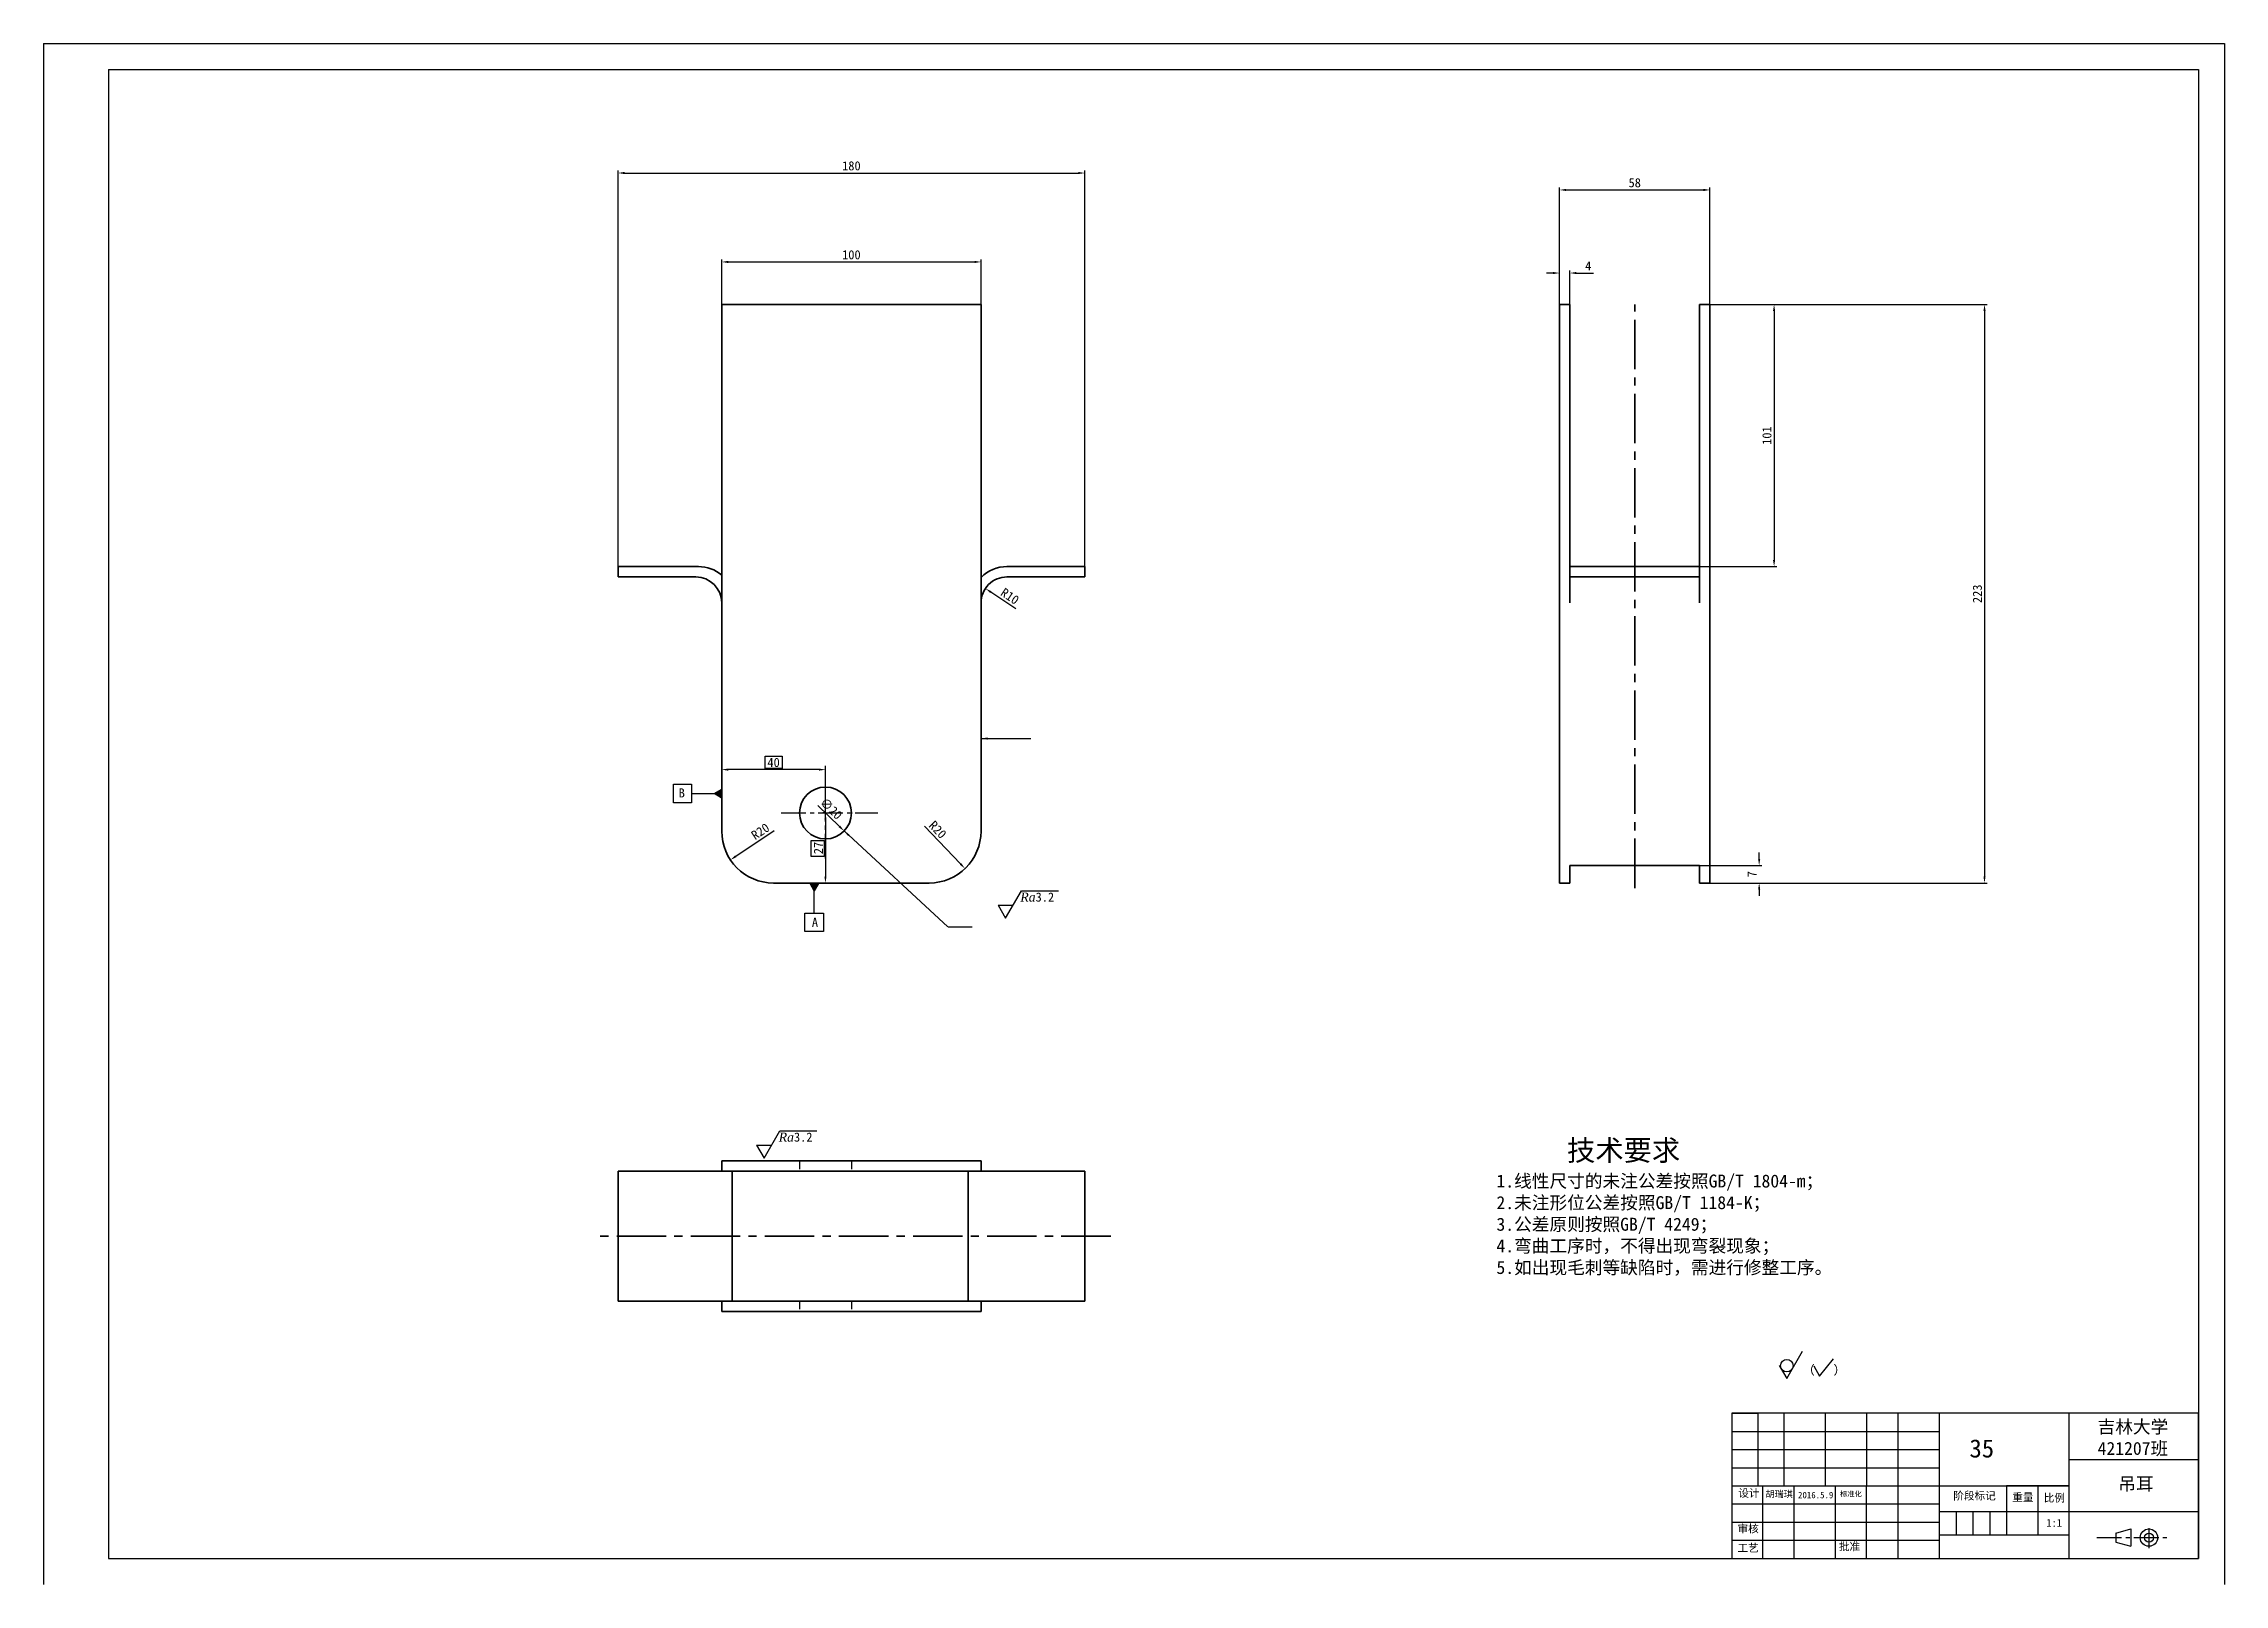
# Model space of a CAD drawing. Header units: millimetres. Extents: x -4667 to 8941, y -1665 to 5310.
# Drawn here: x 6279 to 7120, y 4716 to 5310 of the extents above; entities that cross this region are included whole.
import ezdxf

# ---------------------------------------------------------------- set-up
doc = ezdxf.new("R2010")
doc.units = ezdxf.units.MM
for name, pattern in [('ACAD_ISO02W100', [15, 12, -3]), ('CENTER2', [28.575, 19.05, -3.175, 3.175, -3.175]), ('DASHED2', [9.525, 6.35, -3.175])]:
    doc.linetypes.add(name, pattern=pattern)
for name, color, linetype in [('图层1', 7, 'CONTINUOUS'), ('尺寸', 4, 'CONTINUOUS'), ('尺寸标注', 3, 'CONTINUOUS'), ('文字', 3, 'CONTINUOUS'), ('点划线', 6, 'CENTER2'), ('细实线', 3, 'CONTINUOUS'), ('虚线', 4, 'DASHED2')]:
    doc.layers.add(name, color=color, linetype=linetype)
doc.layers.add('粗实线', color=2, linetype='CONTINUOUS', lineweight=30)
doc.styles.get("Standard").update_dxf_attribs({"font": '', "height": 3.5})
doc.styles.get('Standard').set_extended_font_data('SimSun')
doc.dimstyles.new('无偏差', dxfattribs={"dimtxt": 3.5, "dimasz": 2.5, "dimexe": 1, "dimexo": 0, "dimgap": 1, "dimtad": 1, "dimtoh": 1, "dimdec": 0, "dimzin": 0, "dimdsep": 46, "dimtxsty": 'Standard', "dimcen": 2.5, "dimclrd": 256, "dimadec": 0, "dimazin": 0, "dimtfac": 1, "dimtdec": 0, "dimtofl": 0, "dimtmove": 0, "dimatfit": 3, "dimfxl": 1, "dimtolj": 1, "dimtzin": 0, "dimarcsym": 0})
doc.dimstyles.new('无偏差$0', dxfattribs={"dimtxt": 3.5, "dimasz": 2.5, "dimexe": 1, "dimexo": 0, "dimgap": 1, "dimtad": 1, "dimtoh": 1, "dimdec": 0, "dimzin": 0, "dimdsep": 46, "dimtxsty": 'Standard', "dimcen": 2.5, "dimclrd": 256, "dimadec": 0, "dimazin": 0, "dimtfac": 1, "dimtdec": 0, "dimtofl": 0, "dimtmove": 0, "dimatfit": 3, "dimfxl": 1, "dimtolj": 1, "dimtzin": 0, "dimarcsym": 0})

msp = doc.modelspace()

# ---------------------------------------------------------------- texts
at = {"layer": '图层1', "color": 3, "linetype": 'ACAD_ISO02W100', "lineweight": -3, "insert": (7071.31, 4779.38), "char_height": 2.4992, "width": 45.6676, "attachment_point": 1}
msp.add_mtext('{\\fSimSun|b0|i0|c134|p2;\\H2x;吉林大学\\P421207班}', dxfattribs=at)
at = {"layer": '图层1', "color": 3, "linetype": 'Continuous', "lineweight": -3, "attachment_point": 1}
for s, insert, char_height, width in [('35', (7021.88, 4772.03), 6.998, 42.8123), ('{\\fSimSun|b0|i0|c134|p2;2016.5.9}', (6955.79, 4751.81), 2.4992, 14.8397), ('{\\fSimSun|b0|i0|c134|p2;阶段标记}', (7015.66, 4751.78), 2.9991, 23.5644), ('{\\fSimSun|b0|i0|c134|p2;\\H1.667x;吊耳}', (7079.28, 4757.37), 2.9991, 45.8271), ('{\\fSimSun|b0|i0|c134|p2;重量}', (7038.38, 4751.18), 2.9991, 9.8586), ('{\\fSimSun|b0|i0|c134|p2;比例}', (7050.53, 4750.94), 2.9991, 10.4597), ('{\\fSimSun|b0|i0|c134|p2;1:1}', (7051.49, 4741.33), 2.9991, 10.2192)]:
    msp.add_mtext(s, dxfattribs=dict(at, insert=insert, char_height=char_height, width=width))
at = {"layer": '尺寸', "ltscale": 0.5, "char_height": 3.5, "width": 18.064, "attachment_point": 1}
for insert in [(6655.87, 4982.84), (6562.69, 4890.3)]:
    msp.add_mtext('{\\fTimes New Roman|b0|i1|c238|p18;Ra}3.2', dxfattribs=dict(at, insert=insert))
at = {"layer": '文字', "ltscale": 0.5, "char_height": 3.5, "width": 4.6861, "attachment_point": 1}
for s, insert in [('B', (6524.1, 5022.99)), ('A', (6575.47, 4973.09))]:
    msp.add_mtext(s, dxfattribs=dict(at, insert=insert))
at = {"layer": '文字', "linetype": 'Continuous', "lineweight": -3, "insert": (6839.47, 4887.46), "char_height": 2.4992, "width": 154.1638, "attachment_point": 1}
msp.add_mtext('{\\fSimSun|b0|i0|c134|p54;\\H2x;        \\H1.601x;技术要求\\P\\fSimSun|b0|i0|c134|p2;\\H0.6248x;1.线性尺寸的未注公差按照GB/T 1804-m；\\P2.未注形位公差按照GB/T 1184-K；\\P3.公差原则按照GB/T 4249；\\P\\H0.9997x;4.弯曲工序时，不得出现弯裂现象；\\P5.如出现毛刺等缺陷时，需进行修整工序。}', dxfattribs=at)
at = {"layer": '粗实线', "color": 3, "linetype": 'Continuous', "lineweight": -3, "attachment_point": 1}
for s, insert, char_height, width in [('{\\fSimSun|b0|i0|c134|p54;\\H1.2x;设计}', (6932.76, 4752.8), 2.4992, 10.6329), ('{\\fSimSun|b0|i0|c134|p2;标准化}', (6971.97, 4751.97), 1.9994, 10.27), ('{\\fSimSun|b0|i0|c134|p54;审核}', (6932.43, 4739.08), 2.9991, 10.1899), ('{\\fSimSun|b0|i0|c134|p54;工艺}', (6932.43, 4731.66), 2.9991, 10.0791), ('{\\fSimSun|b0|i0|c134|p54;批准}', (6971.53, 4732.22), 2.9991, 9.4146)]:
    msp.add_mtext(s, dxfattribs=dict(at, insert=insert, char_height=char_height, width=width))
at = {"layer": '细实线', "ltscale": 0.5, "insert": (6960.14, 4800.75), "char_height": 3.5, "attachment_point": 1}
msp.add_mtext_dynamic_manual_height_columns('{\\H0.95833x;(   )}', width=19.5269, gutter_width=17.5, heights=[0], dxfattribs=at)
at = {"layer": '细实线', "insert": (6943.25, 4752.16), "char_height": 2.5, "width": 15.0266, "attachment_point": 1}
msp.add_mtext('胡瑞琪{\\fￋￎￌﾣﾤ|b0|i0|c134|p2; }', dxfattribs=at)

# ---------------------------------------------------------------- blocks, each defined once
blk = doc.blocks.new('*D220')
at = {"layer": '尺寸', "color": 0, "lineweight": -2, "ltscale": 0.5}
for p, q in [((6540.71, 5006.51), (6540.71, 5031.22)), ((6580.71, 5013.51), (6580.71, 5031.22))]:
    blk.add_line(p, q, dxfattribs=at)
at = {"layer": '尺寸', "lineweight": -2, "ltscale": 0.5}
blk.add_line((6578.21, 5030.22), (6543.21, 5030.22), dxfattribs=at)
at = {"layer": '尺寸', "ltscale": 0.5}
for points in [[(6543.21, 5030.64), (6543.21, 5029.81), (6540.71, 5030.22)], [(6578.21, 5030.64), (6578.21, 5029.81), (6580.71, 5030.22)]]:
    blk.add_solid(points, dxfattribs=at)
at = {"layer": '尺寸', "color": 0, "ltscale": 0.5, "insert": (6560.71, 5032.97), "char_height": 3.5, "attachment_point": 5}
blk.add_mtext('\\A1;40', dxfattribs=at)
blk = doc.blocks.new('*D221')
at = {"layer": '尺寸', "color": 0, "lineweight": -2, "ltscale": 0.5}
for p, q in [((6580.71, 5013.51), (6579.71, 5013.51)), ((6560.71, 4986.51), (6581.71, 4986.51))]:
    blk.add_line(p, q, dxfattribs=at)
at = {"layer": '尺寸', "lineweight": -2, "ltscale": 0.5}
blk.add_line((6580.71, 5011.01), (6580.71, 4989.01), dxfattribs=at)
at = {"layer": '尺寸', "ltscale": 0.5}
for points in [[(6580.29, 5011.01), (6581.12, 5011.01), (6580.71, 5013.51)], [(6580.29, 4989.01), (6581.12, 4989.01), (6580.71, 4986.51)]]:
    blk.add_solid(points, dxfattribs=at)
at = {"layer": '尺寸', "color": 0, "ltscale": 0.5, "insert": (6577.96, 5000.01), "char_height": 3.5, "attachment_point": 5, "rotation": 90}
blk.add_mtext('\\A1;27', dxfattribs=at)
blk = doc.blocks.new('*D222')
at = {"layer": '尺寸', "lineweight": -2, "ltscale": 0.5}
blk.add_line((6560.88, 5006.63), (6546.15, 4996.79), dxfattribs=at)
at = {"layer": '尺寸', "ltscale": 0.5}
blk.add_solid([(6545.92, 4997.14), (6546.38, 4996.45), (6544.07, 4995.41)], dxfattribs=at)
at = {"layer": '尺寸', "color": 0, "ltscale": 0.5, "insert": (6555.59, 5006.4), "char_height": 3.5, "attachment_point": 5, "rotation": 33.73698}
blk.add_mtext('\\A1;R20', dxfattribs=at)
blk = doc.blocks.new('*D223')
at = {"layer": '尺寸', "lineweight": -2, "ltscale": 0.5}
blk.add_line((6618.87, 5008.43), (6632.8, 4993.87), dxfattribs=at)
at = {"layer": '尺寸', "ltscale": 0.5}
blk.add_solid([(6633.11, 4994.16), (6632.5, 4993.58), (6634.53, 4992.06)], dxfattribs=at)
at = {"layer": '尺寸', "color": 0, "ltscale": 0.5, "insert": (6623.99, 5007.06), "char_height": 3.5, "attachment_point": 5, "rotation": 313.73544}
blk.add_mtext('\\A1;R20', dxfattribs=at)
blk = doc.blocks.new('*D224')
at = {"layer": '尺寸', "lineweight": -2, "ltscale": 0.5}
blk.add_line((6654.08, 5092.26), (6644.47, 5098.67), dxfattribs=at)
at = {"layer": '尺寸', "ltscale": 0.5}
blk.add_solid([(6644.7, 5099.02), (6644.23, 5098.33), (6642.39, 5100.06)], dxfattribs=at)
at = {"layer": '尺寸', "color": 0, "ltscale": 0.5, "insert": (6651.84, 5097.06), "char_height": 3.5, "attachment_point": 5, "rotation": 326.31147}
blk.add_mtext('\\A1;R10', dxfattribs=at)
blk = doc.blocks.new('*D225')
at = {"layer": '尺寸', "color": 0, "lineweight": -2, "ltscale": 0.5}
for p, q in [((6540.71, 5209.51), (6540.71, 5226.94)), ((6640.71, 5209.51), (6640.71, 5226.94))]:
    blk.add_line(p, q, dxfattribs=at)
at = {"layer": '尺寸', "lineweight": -2, "ltscale": 0.5}
blk.add_line((6543.21, 5225.94), (6638.21, 5225.94), dxfattribs=at)
at = {"layer": '尺寸', "ltscale": 0.5}
for points in [[(6543.21, 5226.36), (6543.21, 5225.53), (6540.71, 5225.94)], [(6638.21, 5226.36), (6638.21, 5225.53), (6640.71, 5225.94)]]:
    blk.add_solid(points, dxfattribs=at)
at = {"layer": '尺寸', "color": 0, "ltscale": 0.5, "insert": (6590.71, 5228.69), "char_height": 3.5, "attachment_point": 5}
blk.add_mtext('\\A1;100', dxfattribs=at)
blk = doc.blocks.new('*D226')
at = {"layer": '尺寸', "color": 0, "lineweight": -2, "ltscale": 0.5}
for p, q in [((6500.71, 5108.51), (6500.71, 5261.23)), ((6680.71, 5108.51), (6680.71, 5261.23))]:
    blk.add_line(p, q, dxfattribs=at)
at = {"layer": '尺寸', "lineweight": -2, "ltscale": 0.5}
blk.add_line((6503.21, 5260.23), (6678.21, 5260.23), dxfattribs=at)
at = {"layer": '尺寸', "ltscale": 0.5}
for points in [[(6503.21, 5260.65), (6503.21, 5259.82), (6500.71, 5260.23)], [(6678.21, 5260.65), (6678.21, 5259.82), (6680.71, 5260.23)]]:
    blk.add_solid(points, dxfattribs=at)
at = {"layer": '尺寸', "color": 0, "ltscale": 0.5, "insert": (6590.71, 5262.98), "char_height": 3.5, "attachment_point": 5}
blk.add_mtext('\\A1;180', dxfattribs=at)
blk = doc.blocks.new('*D227')
at = {"layer": '尺寸', "color": 0, "lineweight": -2, "ltscale": 0.5}
for p, q in [((6863.8, 5209.51), (6863.8, 5222.68)), ((6867.8, 5209.51), (6867.8, 5222.68))]:
    blk.add_line(p, q, dxfattribs=at)
at = {"layer": '尺寸', "lineweight": -2, "ltscale": 0.5}
for p, q in [((6861.3, 5221.68), (6858.8, 5221.68)), ((6870.3, 5221.68), (6876.93, 5221.68))]:
    blk.add_line(p, q, dxfattribs=at)
at = {"layer": '尺寸', "ltscale": 0.5}
for points in [[(6861.3, 5222.09), (6861.3, 5221.26), (6863.8, 5221.68)], [(6870.3, 5222.09), (6870.3, 5221.26), (6867.8, 5221.68)]]:
    blk.add_solid(points, dxfattribs=at)
at = {"layer": '尺寸', "color": 0, "ltscale": 0.5, "insert": (6874.86, 5224.43), "char_height": 3.5, "attachment_point": 5}
blk.add_mtext('\\A1;4', dxfattribs=at)
blk = doc.blocks.new('*D228')
at = {"layer": '尺寸', "color": 0, "lineweight": -2, "ltscale": 0.5}
for p, q in [((6863.8, 5209.51), (6863.8, 5254.7)), ((6921.8, 5209.51), (6921.8, 5254.7))]:
    blk.add_line(p, q, dxfattribs=at)
at = {"layer": '尺寸', "lineweight": -2, "ltscale": 0.5}
blk.add_line((6866.3, 5253.7), (6919.3, 5253.7), dxfattribs=at)
at = {"layer": '尺寸', "ltscale": 0.5}
for points in [[(6866.3, 5254.12), (6866.3, 5253.29), (6863.8, 5253.7)], [(6919.3, 5254.12), (6919.3, 5253.29), (6921.8, 5253.7)]]:
    blk.add_solid(points, dxfattribs=at)
at = {"layer": '尺寸', "color": 0, "ltscale": 0.5, "insert": (6892.8, 5256.45), "char_height": 3.5, "attachment_point": 5}
blk.add_mtext('\\A1;58', dxfattribs=at)
blk = doc.blocks.new('*D229')
at = {"layer": '尺寸', "color": 0, "lineweight": -2, "ltscale": 0.5}
for p, q in [((6921.8, 5209.51), (7028.69, 5209.51)), ((6921.8, 4986.51), (7028.69, 4986.51))]:
    blk.add_line(p, q, dxfattribs=at)
at = {"layer": '尺寸', "lineweight": -2, "ltscale": 0.5}
blk.add_line((7027.69, 5207.01), (7027.69, 4989.01), dxfattribs=at)
at = {"layer": '尺寸', "ltscale": 0.5}
for points in [[(7027.27, 5207.01), (7028.11, 5207.01), (7027.69, 5209.51)], [(7027.27, 4989.01), (7028.11, 4989.01), (7027.69, 4986.51)]]:
    blk.add_solid(points, dxfattribs=at)
at = {"layer": '尺寸', "color": 0, "ltscale": 0.5, "insert": (7024.94, 5098.01), "char_height": 3.5, "attachment_point": 5, "rotation": 90}
blk.add_mtext('\\A1;223', dxfattribs=at)
blk = doc.blocks.new('*D230')
at = {"layer": '尺寸', "color": 0, "lineweight": -2, "ltscale": 0.5}
for p, q in [((6921.8, 5209.51), (6947.54, 5209.51)), ((6917.8, 5108.51), (6947.54, 5108.51))]:
    blk.add_line(p, q, dxfattribs=at)
at = {"layer": '尺寸', "lineweight": -2, "ltscale": 0.5}
blk.add_line((6946.54, 5207.01), (6946.54, 5111.01), dxfattribs=at)
at = {"layer": '尺寸', "ltscale": 0.5}
for points in [[(6946.12, 5207.01), (6946.95, 5207.01), (6946.54, 5209.51)], [(6946.12, 5111.01), (6946.95, 5111.01), (6946.54, 5108.51)]]:
    blk.add_solid(points, dxfattribs=at)
at = {"layer": '尺寸', "color": 0, "ltscale": 0.5, "insert": (6943.79, 5159.01), "char_height": 3.5, "attachment_point": 5, "rotation": 90}
blk.add_mtext('\\A1;101', dxfattribs=at)
blk = doc.blocks.new('*D231')
at = {"layer": '尺寸', "lineweight": -2, "ltscale": 0.5}
for p, q in [((6940.78, 4995.78), (6940.78, 4998.28)), ((6940.78, 4984.01), (6940.78, 4981.51))]:
    blk.add_line(p, q, dxfattribs=at)
at = {"layer": '尺寸', "color": 0, "lineweight": -2, "ltscale": 0.5}
for p, q in [((6917.8, 4993.28), (6941.78, 4993.28)), ((6921.8, 4986.51), (6941.78, 4986.51))]:
    blk.add_line(p, q, dxfattribs=at)
at = {"layer": '尺寸', "ltscale": 0.5}
for points in [[(6940.37, 4995.78), (6941.2, 4995.78), (6940.78, 4993.28)], [(6940.37, 4984.01), (6941.2, 4984.01), (6940.78, 4986.51)]]:
    blk.add_solid(points, dxfattribs=at)
at = {"layer": '尺寸', "color": 0, "ltscale": 0.5, "insert": (6938.03, 4989.9), "char_height": 3.5, "attachment_point": 5, "rotation": 90}
blk.add_mtext('\\A1;7', dxfattribs=at)
blk = doc.blocks.new('*D244')
at = {"layer": '尺寸', "lineweight": -2, "ltscale": 0.5}
blk.add_line((6577.71, 5016.41), (6586.1, 5008.3), dxfattribs=at)
at = {"layer": '尺寸', "ltscale": 0.5}
blk.add_solid([(6586.39, 5008.6), (6585.81, 5008), (6587.89, 5006.56)], dxfattribs=at)
at = {"layer": '尺寸', "color": 0, "ltscale": 0.5, "insert": (6582.92, 5015.2), "char_height": 3.5, "attachment_point": 5, "rotation": 315.95888}
blk.add_mtext('\\A1;∅20', dxfattribs=at)

# ---------------------------------------------------------------- dimensions: what is measured, and where the dimension line sits
at = {"layer": '尺寸', "ltscale": 0.5}
for base, p1, p2, picture, middle in [((6680.71, 5260.23), (6500.71, 5108.51), (6680.71, 5108.51), '*D226', (6590.71, 5262.98)), ((6921.8, 5253.7), (6863.8, 5209.51), (6921.8, 5209.51), '*D228', (6892.8, 5256.45)), ((6640.71, 5225.94), (6540.71, 5209.51), (6640.71, 5209.51), '*D225', (6590.71, 5228.69)), ((6867.8, 5221.68), (6863.8, 5209.51), (6867.8, 5209.51), '*D227', (6874.86, 5224.43)), ((6540.71, 5030.22), (6580.71, 5013.51), (6540.71, 5006.51), '*D220', (6560.71, 5032.97))]:
    dim = msp.add_linear_dim(base=base, p1=p1, p2=p2, dimstyle='无偏差$0', dxfattribs=at)
    dim.commit()
    dim.dimension.update_dxf_attribs({"geometry": picture, "text_midpoint": middle})
for base, p1, p2, picture, middle in [((6946.54, 5108.51), (6921.8, 5209.51), (6917.8, 5108.51), '*D230', (6943.79, 5159.01)), ((7027.69, 4986.51), (6921.8, 5209.51), (6921.8, 4986.51), '*D229', (7024.94, 5098.01)), ((6580.71, 4986.51), (6580.71, 5013.51), (6560.71, 4986.51), '*D221', (6577.96, 5000.01)), ((6940.78, 4986.51), (6917.8, 4993.28), (6921.8, 4986.51), '*D231', (6938.03, 4989.9))]:
    dim = msp.add_linear_dim(base=base, p1=p1, p2=p2, angle=90, dimstyle='无偏差$0', dxfattribs=at)
    dim.commit()
    dim.dimension.update_dxf_attribs({"geometry": picture, "text_midpoint": middle})
for center, mpoint, picture, middle in [((6650.71, 5094.51), (6642.39, 5100.06), '*D224', (6650.31, 5094.77)), ((6560.71, 5006.51), (6544.07, 4995.41), '*D222', (6557.12, 5004.11)), ((6620.71, 5006.51), (6634.53, 4992.06), '*D223', (6622, 5005.16))]:
    dim = msp.add_radius_dim(center=center, mpoint=mpoint, dimstyle='无偏差', dxfattribs=at)
    dim.commit()
    dim.dimension.update_dxf_attribs({"geometry": picture, "text_midpoint": middle, "dimtype": 164})
dim = msp.add_diameter_dim_2p(p1=(6573.52, 5020.46), p2=(6587.89, 5006.56), dimstyle='无偏差', dxfattribs=at)
dim.commit()
dim.dimension.update_dxf_attribs({"geometry": '*D244', "text_midpoint": (6581, 5013.23), "dimtype": 163})

# ---------------------------------------------------------------- hatches: boundary and pattern name
at = {"layer": '文字', "ltscale": 0.5}
for points in [[(6537.76, 5021.02), (6540.53, 5019.41), (6540.53, 5022.62)], [(6576.38, 4983.49), (6577.98, 4986.27), (6574.78, 4986.27)]]:
    msp.add_hatch(color=256, dxfattribs=at).paths.add_polyline_path(points)

# ---------------------------------------------------------------- linework, layer by layer
at = {"layer": '尺寸标注', "ltscale": 0.5}
for points in [[(6557.47, 5035.35), (6563.98, 5035.35), (6563.98, 5030.69), (6557.47, 5030.69)], [(6575.19, 5002.85), (6580.18, 5002.85), (6580.18, 4996.67), (6575.19, 4996.67)]]:
    msp.add_lwpolyline(points, close=True, dxfattribs=at)
at = {"layer": '文字', "ltscale": 0.5}
for p, q in [((6650.54, 5042.21), (6659.86, 5042.21)), ((6529.08, 5021.02), (6537.76, 5021.02)), ((6537.76, 5021.02), (6540.53, 5022.62)), ((6540.53, 5019.41), (6537.76, 5021.02)), ((6540.53, 5019.41), (6540.53, 5022.62)), ((6577.98, 4986.27), (6574.78, 4986.27)), ((6576.38, 4983.49), (6574.78, 4986.27)), ((6577.98, 4986.27), (6576.38, 4983.49)), ((6576.38, 4974.82), (6576.38, 4983.49)), ((6650.19, 4973), (6656.25, 4983.5)), ((6656.25, 4983.5), (6670.57, 4983.5)), ((6647.3, 4978), (6653.07, 4978)), ((6647.3, 4978), (6650.19, 4973)), ((6627.99, 4969.6), (6637.3, 4969.6)), ((6557.01, 4880.46), (6563.07, 4890.96)), ((6563.07, 4890.96), (6577.39, 4890.96)), ((6554.12, 4885.46), (6559.9, 4885.46)), ((6554.12, 4885.46), (6557.01, 4880.46)), ((6951.41, 4795.52), (6957.48, 4806.02)), ((6948.53, 4800.52), (6951.41, 4795.52))]:
    msp.add_line(p, q, dxfattribs=at)
for points in [[(6522.08, 5017.46), (6522.08, 5024.62), (6529.08, 5024.62), (6529.08, 5017.46)], [(6579.94, 4967.82), (6572.78, 4967.82), (6572.78, 4974.82), (6579.94, 4974.82)]]:
    msp.add_lwpolyline(points, close=True, dxfattribs=at)
at = {"layer": '点划线', "lineweight": 35}
for p, q in [((6892.8, 4984.58), (6892.8, 5209.51)), ((6690.7, 4850.36), (6492.95, 4850.36))]:
    msp.add_line(p, q, dxfattribs=at)
at = {"layer": '点划线', "ltscale": 0.5}
for p, q in [((6580.71, 4995.93), (6580.71, 5031.71)), ((6563.65, 5013.51), (6600.92, 5013.51)), ((7091.1, 4737.81), (7091.1, 4730.01)), ((7071.04, 4734.14), (7098.45, 4734.14))]:
    msp.add_line(p, q, dxfattribs=at)
at = {"layer": '粗实线'}
for p, q in [((6304.2, 5300.11), (7110.2, 5300.11)), ((6304.2, 5300.11), (6304.2, 4726.11)), ((7110.2, 5300.11), (7110.2, 4726.11)), ((6304.2, 4726.11), (7110.2, 4726.11))]:
    msp.add_line(p, q, dxfattribs=at)
at = {"layer": '粗实线', "lineweight": 35}
for p, q in [((6540.71, 5209.51), (6640.71, 5209.51)), ((6540.71, 5006.51), (6540.71, 5209.51)), ((6640.71, 5209.51), (6640.71, 5006.51)), ((6863.8, 5006.51), (6863.8, 5209.51)), ((6867.8, 5108.51), (6867.8, 5209.51)), ((6917.8, 5108.51), (6917.8, 5209.51)), ((6921.8, 5006.51), (6921.8, 5209.51)), ((6531.71, 5108.51), (6500.71, 5108.51)), ((6650.71, 5108.51), (6680.71, 5108.51)), ((6867.8, 5108.51), (6917.8, 5108.51)), ((6530.71, 5104.51), (6500.71, 5104.51)), ((6650.71, 5104.51), (6680.71, 5104.51)), ((6917.8, 5104.51), (6867.8, 5104.51)), ((6863.8, 4986.51), (6863.8, 5006.51)), ((6921.8, 4986.51), (6921.8, 5006.51)), ((6917.8, 4993.28), (6867.8, 4993.28)), ((6620.71, 4986.51), (6560.71, 4986.51)), ((6640.71, 4879.36), (6540.71, 4879.36)), ((6530.71, 4875.36), (6500.71, 4875.36)), ((6500.71, 4875.36), (6500.71, 4825.36)), ((6640.71, 4875.36), (6540.71, 4875.36)), ((6544.71, 4875.36), (6544.71, 4825.36)), ((6635.71, 4875.36), (6635.71, 4825.36)), ((6649.71, 4875.36), (6680.71, 4875.36)), ((6680.71, 4825.36), (6680.71, 4875.36)), ((6530.71, 4825.36), (6500.71, 4825.36)), ((6640.71, 4825.36), (6540.71, 4825.36)), ((6640.71, 4821.36), (6540.71, 4821.36)), ((6649.71, 4825.36), (6680.71, 4825.36))]:
    msp.add_line(p, q, dxfattribs=at)
at = {"layer": '粗实线', "lineweight": 35, "ltscale": 0.1}
for p, q in [((6863.8, 5209.51), (6867.8, 5209.51)), ((6917.8, 5209.51), (6921.8, 5209.51)), ((6500.71, 5108.51), (6500.71, 5104.51)), ((6680.71, 5104.51), (6680.71, 5108.51)), ((6867.8, 5104.51), (6867.8, 5108.51)), ((6917.8, 5108.51), (6917.8, 5104.51)), ((6863.8, 4986.51), (6867.8, 4986.51)), ((6917.8, 4986.51), (6921.8, 4986.51)), ((6540.71, 4875.36), (6540.71, 4879.36)), ((6640.71, 4875.36), (6640.71, 4879.36)), ((6540.71, 4821.36), (6540.71, 4825.36)), ((6640.71, 4821.36), (6640.71, 4825.36))]:
    msp.add_line(p, q, dxfattribs=at)
at = {"layer": '粗实线', "lineweight": 35, "ltscale": 0.25}
for p, q in [((6867.8, 5104.51), (6867.8, 5094.51)), ((6917.8, 5094.51), (6917.8, 5104.51)), ((6540.71, 4875.36), (6530.71, 4875.36)), ((6530.71, 4825.36), (6540.71, 4825.36))]:
    msp.add_line(p, q, dxfattribs=at)
at = {"layer": '粗实线', "lineweight": 35, "ltscale": 0.169281}
for p, q in [((6867.8, 4993.28), (6867.8, 4986.51)), ((6917.8, 4986.51), (6917.8, 4993.28))]:
    msp.add_line(p, q, dxfattribs=at)
at = {"layer": '粗实线', "lineweight": 35, "ltscale": 0.225}
for p, q in [((6649.71, 4875.36), (6640.71, 4875.36)), ((6640.71, 4825.36), (6649.71, 4825.36))]:
    msp.add_line(p, q, dxfattribs=at)
at = {"layer": '粗实线', "color": 2, "linetype": 'Continuous', "lineweight": 30}
for p, q in [((6930.25, 4782.1), (6930.25, 4726.11)), ((7110.2, 4782.1), (6930.25, 4782.1)), ((6930.25, 4782.1), (6940.25, 4782.1)), ((6930.25, 4782.1), (6930.25, 4775.1)), ((6940.25, 4782.1), (6940.25, 4754.1)), ((6950.25, 4782.1), (6950.25, 4754.1)), ((6966.24, 4782.1), (6966.24, 4754.1)), ((6982.24, 4782.1), (6982.24, 4754.1)), ((6994.23, 4782.1), (6994.23, 4726.11)), ((7010.23, 4782.1), (7010.23, 4726.11)), ((7060.21, 4782.1), (7060.21, 4726.11)), ((7110.2, 4726.11), (7110.2, 4782.1)), ((7110.2, 4726.11), (7110.2, 4782.1)), ((6930.25, 4761.1), (7010.23, 4761.1)), ((7110.2, 4764.1), (7060.21, 4764.1)), ((6930.25, 4754.1), (7060.21, 4754.1)), ((6942.25, 4726.11), (6942.25, 4754.1)), ((6954.24, 4726.11), (6954.24, 4754.1)), ((6970.24, 4726.11), (6970.24, 4754.1)), ((6982.24, 4726.11), (6982.24, 4754.1)), ((7036.22, 4754.1), (7036.22, 4735.11)), ((7060.21, 4754.1), (7036.22, 4754.1)), ((7048.22, 4754.1), (7048.22, 4735.11)), ((6930.25, 4747.11), (7010.23, 4747.11)), ((7110.2, 4744.11), (7010.23, 4744.11)), ((7016.73, 4744.11), (7016.73, 4735.11)), ((7023.22, 4744.11), (7023.22, 4735.11)), ((7029.72, 4744.11), (7029.72, 4735.11)), ((7110.2, 4726.11), (7110.2, 4744.11)), ((7060.21, 4735.11), (7010.23, 4735.11)), ((6930.25, 4726.11), (6942.25, 4726.11))]:
    msp.add_line(p, q, dxfattribs=at)
at = {"layer": '粗实线', "ltscale": 0.5}
for p, q in [((7078.37, 4735.89), (7084.18, 4737.5)), ((7078.37, 4735.89), (7078.37, 4732.39)), ((7084.18, 4737.5), (7084.18, 4730.78)), ((7078.37, 4732.39), (7084.18, 4730.78))]:
    msp.add_line(p, q, dxfattribs=at)
at = {"layer": '粗实线', "lineweight": 35}
msp.add_circle((6580.71, 5013.51), 10, dxfattribs=at)
at = {"layer": '粗实线', "ltscale": 0.5}
for radius in [3.36, 1.75]:
    msp.add_circle((7091.1, 4734.14), radius, dxfattribs=at)
at = {"layer": '粗实线', "lineweight": 35}
for centre, radius, start, end in [((6531.71, 5094.51), 14, 49.9948, 90), ((6650.71, 5094.51), 14, 90, 135.58469), ((6530.71, 5094.51), 10, 0, 90), ((6650.71, 5094.51), 10, 90, 180.00001), ((6560.71, 5006.51), 20, 180.00001, 270), ((6620.71, 5006.51), 20, 270, 0)]:
    msp.add_arc(centre, radius, start, end, dxfattribs=at)
at = {"layer": '细实线'}
for p, q in [((6279.2, 5310.11), (7120.2, 5310.11)), ((6279.2, 5310.11), (6279.2, 4716.11)), ((7120.2, 5310.11), (7120.2, 4716.11))]:
    msp.add_line(p, q, dxfattribs=at)
at = {"layer": '细实线', "ltscale": 0.5}
for p, q in [((6964.03, 4796.34), (6969.5, 4803.11)), ((6961.87, 4800.38), (6964.03, 4796.34))]:
    msp.add_line(p, q, dxfattribs=at)
at = {"layer": '细实线', "color": 3, "linetype": 'Continuous', "lineweight": -3}
for p, q in [((6930.25, 4775.1), (7010.23, 4775.1)), ((6930.25, 4768.1), (7010.23, 4768.1)), ((6930.25, 4740.11), (7010.23, 4740.11)), ((6930.25, 4733.11), (7010.23, 4733.11))]:
    msp.add_line(p, q, dxfattribs=at)
at = {"layer": '细实线', "ltscale": 0.5}
msp.add_circle((6951.44, 4800.44), 2.42, dxfattribs=at)
at = {"layer": '虚线', "ltscale": 0.5}
for p, q in [((6570.71, 4879.36), (6570.71, 4875.36)), ((6590.71, 4879.36), (6590.71, 4875.36)), ((6570.71, 4825.36), (6570.71, 4821.36)), ((6590.71, 4825.36), (6590.71, 4821.36))]:
    msp.add_line(p, q, dxfattribs=at)

msp.set_redraw_order([(e.dxf.handle, doc.entitydb.next_handle()) for e in msp.query("TEXT MTEXT ATTDEF DIMENSION ARC_DIMENSION")])  # texts and dimensions are drawn at this point

# ---------------------------------------------------------------- leaders
at = {"layer": '尺寸', "ltscale": 0.5}
for points in [[(6640.71, 5042.2), (6650.72, 5042.21)], [(6587.89, 5006.56), (6627.96, 4969.59)]]:
    msp.add_leader(points, dimstyle='无偏差', override={"dimgap": 1, "dimtad": 0}, dxfattribs=at)

doc.saveas('drawing.dxf')
